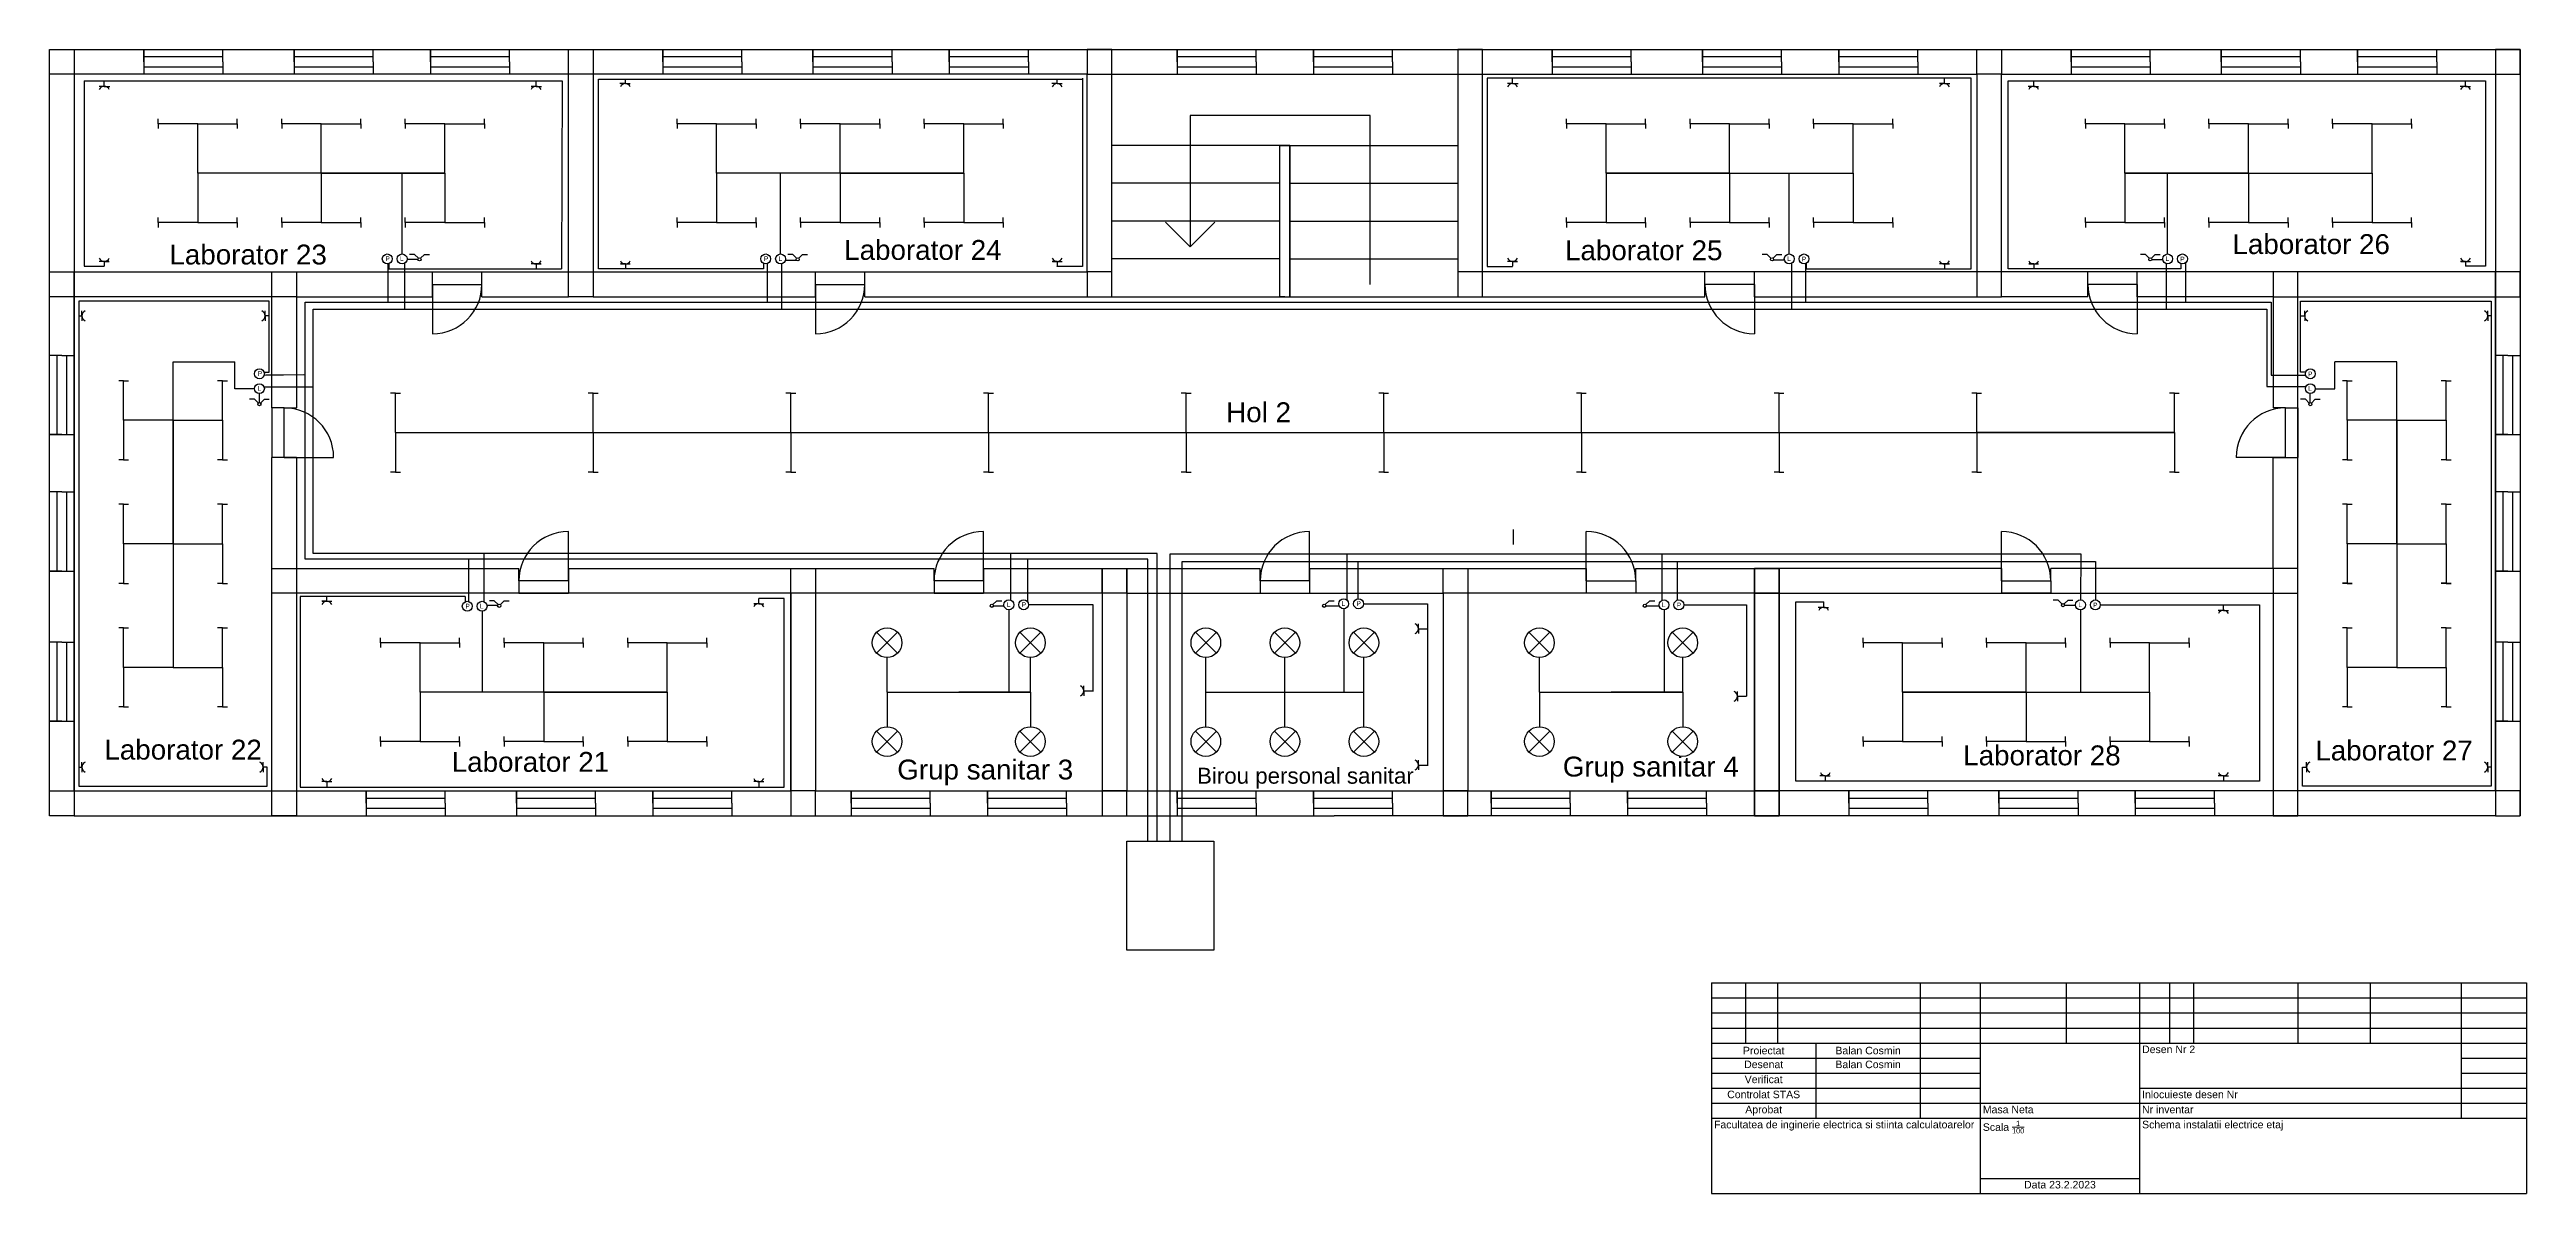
# Model space of a CAD drawing. Header units: inches. Extents: x 6 to 507, y 12 to 243.
import ezdxf

# ---------------------------------------------------------------- set-up
doc = ezdxf.new("R2010")
doc.units = ezdxf.units.IN
doc.header["$MEASUREMENT"] = 0
doc.styles.get("Standard").update_dxf_attribs({"font": 'arial.ttf'})

msp = doc.modelspace()

# ---------------------------------------------------------------- texts
at = {"color": 7, "true_color": 0xffffff}
for s, height, p in [('Laborator 26', 4.0216, (447.39, 201.57)), ('Laborator 23', 4.0216, (29.9, 199.46)), ('P', 0.967, (73.6, 200.13)), ('L', 0.967, (76.55, 200.16)), ('P', 0.967, (150.18, 200.13)), ('L', 0.967, (153.13, 200.16)), ('Laborator 24', 4.0216, (166.45, 200.39)), ('Laborator 25', 4.0216, (312.32, 200.32)), ('L', 0.967, (357.25, 200.16)), ('P', 0.967, (360.23, 200.07)), ('L', 0.967, (433.83, 200.16)), ('P', 0.967, (436.81, 200.07)), ('P', 0.967, (47.77, 176.91)), ('L', 0.967, (47.74, 173.9)), ('Hol 2', 4.022, (243.75, 167.55)), ('P', 0.967, (89.79, 129.85)), ('L', 0.967, (92.73, 129.88)), ('L', 0.967, (199.33, 130.16)), ('P', 0.967, (202.35, 130.14)), ('L', 0.967, (267.09, 130.38)), ('P', 0.967, (270.11, 130.35)), ('L', 0.967, (331.92, 130.15)), ('P', 0.967, (334.91, 130.07)), ('Laborator 22', 4.0216, (16.74, 99.29)), ('Laborator 21', 4.0216, (87.03, 96.81)), ('Laborator 28', 4.0216, (392.9, 98.13)), ('Laborator 27', 4.0216, (464.16, 99.12)), ('Grup sanitar 3', 4.0216, (177.19, 95.26)), ('Birou personal sanitar', 3.2277, (237.85, 94.41)), ('Grup sanitar 4', 4.0216, (311.87, 95.86))]:
    msp.add_text(s, height=height, dxfattribs=at).set_placement(p)
for s, p in [('P', (462.68, 176.82)), ('L', (462.7, 173.9)), ('L', (416.19, 130.15)), ('P', (419.18, 130.07))]:
    msp.add_text(s, height=0.967).set_placement(p)

# ---------------------------------------------------------------- blocks, each defined once
blk = doc.blocks.new('*T9')
at = {"color": 0, "linetype": 'ByBlock', "lineweight": -2, "transparency": 16777216}
for p, q in [((0, 0), (164.92, 0)), ((0, 0), (0, -12.17)), ((6.89, 0), (6.89, -12.17)), ((13.38, 0), (13.38, -12.17)), ((42.25, 0), (42.25, -12.17)), ((54.4, 0), (54.4, -12.17)), ((71.78, 0), (71.78, -12.17)), ((86.64, 0), (86.64, -12.17)), ((92.71, 0), (92.71, -12.17)), ((97.52, 0), (97.52, -12.17)), ((118.65, 0), (118.65, -12.17)), ((133.31, 0), (133.31, -12.17)), ((151.73, 0), (151.73, -12.17)), ((164.92, 0), (164.92, -12.17)), ((0, -3.04), (164.92, -3.04)), ((0, -6.08), (164.92, -6.08)), ((0, -9.13), (164.92, -9.13)), ((0, -12.17), (164.92, -12.17))]:
    blk.add_line(p, q, dxfattribs=at)
blk = doc.blocks.new('*T10')
at = {"color": 0, "linetype": 'ByBlock', "lineweight": -2, "transparency": 16777216}
for p, q in [((0, 0), (164.92, 0)), ((0, 0), (0, -15.21)), ((21.13, 0), (21.13, -15.21)), ((42.25, 0), (42.25, -15.21)), ((54.4, 0), (54.4, -15.21)), ((86.64, 0), (86.64, -15.21)), ((151.73, 0), (151.73, -15.21)), ((164.92, 0), (164.92, -15.21)), ((0, -3.04), (54.4, -3.04)), ((151.73, -3.04), (164.92, -3.04)), ((0, -6.08), (54.4, -6.08)), ((0, -9.13), (54.4, -9.13)), ((86.64, -9.13), (164.92, -9.13)), ((151.73, -6.08), (164.92, -6.08)), ((0, -12.17), (164.92, -12.17)), ((0, -15.21), (164.92, -15.21))]:
    blk.add_line(p, q, dxfattribs=at)
at = {"color": 0, "lineweight": 13, "transparency": 16777216, "char_height": 1.521}
for s, insert, width, attachment_point in [('Proiectat', (10.56, -1.52), 20.1115, 5), ('Desenat', (10.56, -3.55), 20.1115, 2), ('Balan Cosmin', (31.69, -1.52), 20.1115, 5), ('Balan Cosmin', (31.69, -3.55), 20.1115, 2), ('Desen Nr 2', (87.14, -0.51), 64.0797, 1), ('Controlat STAS', (10.56, -9.63), 20.1115, 2), ('Verificat', (10.56, -6.59), 20.1115, 2), ('Inlocuieste desen Nr', (87.14, -9.63), 64.0797, 1), ('Aprobat', (10.56, -12.68), 20.1115, 2), ('Masa Neta', (54.91, -12.68), 31.2189, 1), ('Nr inventar', (87.14, -12.68), 64.0797, 1)]:
    blk.add_mtext(s, dxfattribs=dict(at, insert=insert, width=width, attachment_point=attachment_point))
blk = doc.blocks.new('*T11')
at = {"color": 0, "linetype": 'ByBlock', "lineweight": -2, "transparency": 16777216}
for p, q in [((0, 0), (164.92, 0)), ((0, 0), (0, -15.21)), ((54.4, 0), (54.4, -15.21)), ((86.64, 0), (86.64, -15.21)), ((164.92, 0), (164.92, -15.21)), ((54.4, -12.17), (86.64, -12.17)), ((0, -15.21), (164.92, -15.21))]:
    blk.add_line(p, q, dxfattribs=at)
at = {"color": 0, "lineweight": 13, "transparency": 16777216, "char_height": 1.521}
for s, insert, width, attachment_point in [('Facultatea de inginerie electrica si stiinta calculatoarelor', (0.51, -0.51), 53.391, 1), ('\\A1;Scala {\\H0.7x;\\S1/100;}', (54.91, -0.51), 31.2189, 1), ('Schema instalatii electrice etaj', (87.14, -0.51), 77.2659, 1), ('Data 23.2.2023', (70.52, -12.68), 31.2189, 2)]:
    blk.add_mtext(s, dxfattribs=dict(at, insert=insert, width=width, attachment_point=attachment_point))

# ---------------------------------------------------------------- linework, layer by layer
for p, q in [((24.72, 241.44), (24.72, 242.94)), ((24.72, 242.94), (24.72, 237.94)), ((24.72, 240.44), (24.72, 241.44)), ((40.72, 241.44), (24.72, 241.44)), ((24.72, 241.44), (24.72, 239.44)), ((40.72, 241.44), (40.72, 242.94)), ((40.72, 240.44), (40.72, 241.44)), ((55.13, 241.44), (55.13, 242.94)), ((55.13, 242.94), (55.13, 237.94)), ((55.13, 240.44), (55.13, 241.44)), ((71.13, 241.44), (55.13, 241.44)), ((55.13, 241.44), (55.13, 239.44)), ((71.13, 241.44), (71.13, 242.94)), ((71.13, 240.44), (71.13, 241.44)), ((82.72, 241.44), (82.72, 242.94)), ((82.72, 242.94), (82.72, 237.94)), ((82.72, 240.44), (82.72, 241.44)), ((98.72, 241.44), (82.72, 241.44)), ((82.72, 241.44), (82.72, 239.44)), ((98.72, 241.44), (98.72, 242.94)), ((98.72, 240.44), (98.72, 241.44)), ((129.72, 241.44), (129.72, 242.94)), ((129.72, 242.94), (129.72, 237.94)), ((129.72, 240.44), (129.72, 241.44)), ((145.72, 241.44), (129.72, 241.44)), ((129.72, 241.44), (129.72, 239.44)), ((145.72, 241.44), (145.72, 242.94)), ((145.72, 240.44), (145.72, 241.44)), ((160.13, 241.44), (160.13, 242.94)), ((160.13, 242.94), (160.13, 237.94)), ((160.13, 240.44), (160.13, 241.44)), ((176.13, 241.44), (160.13, 241.44)), ((160.13, 241.44), (160.13, 239.44)), ((176.13, 241.44), (176.13, 242.94)), ((176.13, 240.44), (176.13, 241.44)), ((187.72, 241.44), (187.72, 242.94)), ((187.72, 242.94), (187.72, 237.94)), ((187.72, 240.44), (187.72, 241.44)), ((203.72, 241.44), (187.72, 241.44)), ((187.72, 241.44), (187.72, 239.44)), ((203.72, 241.44), (203.72, 242.94)), ((203.72, 240.44), (203.72, 241.44)), ((233.84, 241.44), (233.84, 242.94)), ((233.84, 242.94), (233.84, 237.94)), ((233.84, 240.44), (233.84, 241.44)), ((249.84, 241.44), (233.84, 241.44)), ((233.84, 241.44), (233.84, 239.44)), ((249.84, 241.44), (249.84, 242.94)), ((249.84, 242.94), (261.43, 242.94)), ((249.84, 240.44), (249.84, 241.44)), ((261.43, 241.44), (261.43, 242.94)), ((261.43, 242.94), (261.43, 237.94)), ((261.43, 240.44), (261.43, 241.44)), ((277.43, 241.44), (261.43, 241.44)), ((261.43, 241.44), (261.43, 239.44)), ((277.43, 241.44), (277.43, 242.94)), ((277.43, 240.44), (277.43, 241.44)), ((309.72, 241.44), (309.72, 242.94)), ((309.72, 242.94), (309.72, 237.94)), ((309.72, 240.44), (309.72, 241.44)), ((325.72, 241.44), (309.72, 241.44)), ((309.72, 241.44), (309.72, 239.44)), ((325.72, 241.44), (325.72, 242.94)), ((325.72, 240.44), (325.72, 241.44)), ((340.13, 241.44), (340.13, 242.94)), ((340.13, 242.94), (340.13, 237.94)), ((340.13, 240.44), (340.13, 241.44)), ((356.13, 241.44), (340.13, 241.44)), ((340.13, 241.44), (340.13, 239.44)), ((356.13, 241.44), (356.13, 242.94)), ((356.13, 240.44), (356.13, 241.44)), ((367.72, 241.44), (367.72, 242.94)), ((367.72, 242.94), (367.72, 237.94)), ((367.72, 240.44), (367.72, 241.44)), ((383.72, 241.44), (367.72, 241.44)), ((367.72, 241.44), (367.72, 239.44)), ((383.72, 241.44), (383.72, 242.94)), ((383.72, 240.44), (383.72, 241.44)), ((414.72, 241.44), (414.72, 242.94)), ((414.72, 242.94), (414.72, 237.94)), ((414.72, 240.44), (414.72, 241.44)), ((430.72, 241.44), (414.72, 241.44)), ((414.72, 241.44), (414.72, 239.44)), ((430.72, 241.44), (430.72, 242.94)), ((430.72, 240.44), (430.72, 241.44)), ((445.13, 241.44), (445.13, 242.94)), ((445.13, 242.94), (445.13, 237.94)), ((445.13, 240.44), (445.13, 241.44)), ((461.13, 241.44), (445.13, 241.44)), ((445.13, 241.44), (445.13, 239.44)), ((461.13, 241.44), (461.13, 242.94)), ((461.13, 240.44), (461.13, 241.44)), ((472.72, 241.44), (472.72, 242.94)), ((472.72, 242.94), (472.72, 237.94)), ((472.72, 240.44), (472.72, 241.44)), ((488.72, 241.44), (472.72, 241.44)), ((472.72, 241.44), (472.72, 239.44)), ((488.72, 241.44), (488.72, 242.94)), ((488.72, 240.44), (488.72, 241.44)), ((16.7, 235.49), (16.7, 236.59)), ((24.72, 240.44), (24.72, 239.44)), ((24.72, 239.44), (40.72, 239.44)), ((40.72, 240.44), (40.72, 239.44)), ((40.72, 239.94), (40.72, 237.94)), ((55.13, 240.44), (55.13, 239.44)), ((55.13, 239.44), (71.13, 239.44)), ((71.13, 240.44), (71.13, 239.44)), ((71.13, 239.94), (71.13, 237.94)), ((82.72, 240.44), (82.72, 239.44)), ((82.72, 239.44), (98.72, 239.44)), ((98.72, 240.44), (98.72, 239.44)), ((98.72, 239.94), (98.72, 237.94)), ((104.1, 235.49), (104.1, 236.59)), ((122.16, 236.08), (121.05, 236.08)), ((122.16, 236.08), (121.16, 236.08)), ((122.16, 236.08), (122.16, 236.93)), ((122.16, 236.08), (123.16, 236.08)), ((129.72, 240.44), (129.72, 239.44)), ((129.72, 239.44), (145.72, 239.44)), ((145.72, 240.44), (145.72, 239.44)), ((145.72, 239.94), (145.72, 237.94)), ((160.13, 240.44), (160.13, 239.44)), ((160.13, 239.44), (176.13, 239.44)), ((176.13, 240.44), (176.13, 239.44)), ((176.13, 239.94), (176.13, 237.94)), ((187.72, 240.44), (187.72, 239.44)), ((187.72, 239.44), (203.72, 239.44)), ((203.72, 240.44), (203.72, 239.44)), ((203.72, 239.94), (203.72, 237.94)), ((209.55, 236.08), (208.44, 236.08)), ((209.55, 236.08), (208.55, 236.08)), ((209.55, 236.08), (209.55, 236.93)), ((209.55, 236.08), (210.55, 236.08)), ((233.84, 240.44), (233.84, 239.44)), ((233.84, 239.44), (249.84, 239.44)), ((249.84, 240.44), (249.84, 239.44)), ((249.84, 239.94), (249.84, 237.94)), ((261.43, 240.44), (261.43, 239.44)), ((261.43, 239.44), (277.43, 239.44)), ((277.43, 240.44), (277.43, 239.44)), ((277.43, 239.94), (277.43, 237.94)), ((301.7, 236.08), (300.7, 236.08)), ((301.7, 236.08), (301.7, 237.18)), ((301.7, 236.08), (302.81, 236.08)), ((301.7, 236.08), (302.7, 236.08)), ((309.72, 240.44), (309.72, 239.44)), ((309.72, 239.44), (325.72, 239.44)), ((325.72, 240.44), (325.72, 239.44)), ((325.72, 239.94), (325.72, 237.94)), ((340.13, 240.44), (340.13, 239.44)), ((340.13, 239.44), (356.13, 239.44)), ((356.13, 240.44), (356.13, 239.44)), ((356.13, 239.94), (356.13, 237.94)), ((367.72, 240.44), (367.72, 239.44)), ((367.72, 239.44), (383.72, 239.44)), ((383.72, 240.44), (383.72, 239.44)), ((383.72, 239.94), (383.72, 237.94)), ((389.1, 236.08), (388.1, 236.08)), ((389.1, 236.08), (389.1, 237.18)), ((389.1, 236.08), (390.21, 236.08)), ((389.1, 236.08), (390.1, 236.08)), ((407.16, 235.49), (407.16, 236.59)), ((414.72, 240.44), (414.72, 239.44)), ((414.72, 239.44), (430.72, 239.44)), ((430.72, 240.44), (430.72, 239.44)), ((430.72, 239.94), (430.72, 237.94)), ((445.13, 240.44), (445.13, 239.44)), ((445.13, 239.44), (461.13, 239.44)), ((461.13, 240.44), (461.13, 239.44)), ((461.13, 239.94), (461.13, 237.94)), ((472.72, 240.44), (472.72, 239.44)), ((472.72, 239.44), (488.72, 239.44)), ((488.72, 240.44), (488.72, 239.44)), ((488.72, 239.94), (488.72, 237.94)), ((494.55, 235.49), (494.55, 236.59)), ((16.7, 235.49), (15.7, 235.49)), ((16.7, 235.49), (17.81, 235.49)), ((16.7, 235.49), (17.7, 235.49)), ((104.1, 235.49), (103.1, 235.49)), ((104.1, 235.49), (105.21, 235.49)), ((104.1, 235.49), (105.1, 235.49)), ((407.16, 235.49), (406.05, 235.49)), ((407.16, 235.49), (406.16, 235.49)), ((407.16, 235.49), (408.16, 235.49)), ((494.55, 235.49), (493.44, 235.49)), ((494.55, 235.49), (493.55, 235.49)), ((494.55, 235.49), (495.55, 235.49)), ((27.63, 227.94), (27.63, 228.94)), ((35.63, 227.94), (27.63, 227.94)), ((27.63, 227.94), (27.63, 226.94)), ((35.63, 227.94), (43.63, 227.94)), ((43.63, 227.94), (43.63, 228.94)), ((43.63, 227.94), (43.63, 226.94)), ((52.63, 227.94), (52.63, 228.94)), ((60.63, 227.94), (52.63, 227.94)), ((52.63, 227.94), (52.63, 226.94)), ((60.63, 227.94), (68.63, 227.94)), ((68.63, 227.94), (68.63, 228.94)), ((68.63, 227.94), (68.63, 226.94)), ((77.63, 227.94), (77.63, 228.94)), ((85.63, 227.94), (77.63, 227.94)), ((77.63, 227.94), (77.63, 226.94)), ((85.63, 227.94), (93.63, 227.94)), ((93.63, 227.94), (93.63, 228.94)), ((93.63, 227.94), (93.63, 226.94)), ((132.63, 227.94), (132.63, 228.94)), ((140.63, 227.94), (132.63, 227.94)), ((132.63, 227.94), (132.63, 226.94)), ((140.63, 227.94), (148.63, 227.94)), ((148.63, 227.94), (148.63, 228.94)), ((148.63, 227.94), (148.63, 226.94)), ((157.63, 227.94), (157.63, 228.94)), ((165.63, 227.94), (157.63, 227.94)), ((157.63, 227.94), (157.63, 226.94)), ((165.63, 227.94), (173.63, 227.94)), ((173.63, 227.94), (173.63, 228.94)), ((173.63, 227.94), (173.63, 226.94)), ((182.63, 227.94), (182.63, 228.94)), ((190.63, 227.94), (182.63, 227.94)), ((182.63, 227.94), (182.63, 226.94)), ((190.63, 227.94), (198.63, 227.94)), ((198.63, 227.94), (198.63, 228.94)), ((198.63, 227.94), (198.63, 226.94)), ((312.63, 227.94), (312.63, 228.94)), ((320.63, 227.94), (312.63, 227.94)), ((312.63, 227.94), (312.63, 226.94)), ((320.63, 227.94), (328.63, 227.94)), ((328.63, 227.94), (328.63, 228.94)), ((328.63, 227.94), (328.63, 226.94)), ((337.63, 227.94), (337.63, 228.94)), ((345.63, 227.94), (337.63, 227.94)), ((337.63, 227.94), (337.63, 226.94)), ((345.63, 227.94), (353.63, 227.94)), ((353.63, 227.94), (353.63, 228.94)), ((353.63, 227.94), (353.63, 226.94)), ((362.63, 227.94), (362.63, 228.94)), ((370.63, 227.94), (362.63, 227.94)), ((362.63, 227.94), (362.63, 226.94)), ((370.63, 227.94), (378.63, 227.94)), ((378.63, 227.94), (378.63, 228.94)), ((378.63, 227.94), (378.63, 226.94)), ((417.63, 227.94), (417.63, 228.94)), ((425.63, 227.94), (417.63, 227.94)), ((417.63, 227.94), (417.63, 226.94)), ((425.63, 227.94), (433.63, 227.94)), ((433.63, 227.94), (433.63, 228.94)), ((433.63, 227.94), (433.63, 226.94)), ((442.63, 227.94), (442.63, 228.94)), ((450.63, 227.94), (442.63, 227.94)), ((442.63, 227.94), (442.63, 226.94)), ((450.63, 227.94), (458.63, 227.94)), ((458.63, 227.94), (458.63, 228.94)), ((458.63, 227.94), (458.63, 226.94)), ((467.63, 227.94), (467.63, 228.94)), ((475.63, 227.94), (467.63, 227.94)), ((467.63, 227.94), (467.63, 226.94)), ((475.63, 227.94), (483.63, 227.94)), ((483.63, 227.94), (483.63, 228.94)), ((483.63, 227.94), (483.63, 226.94)), ((254.63, 223.56), (220.63, 223.56)), ((254.63, 192.94), (254.63, 223.56)), ((256.63, 223.56), (254.63, 223.56)), ((254.63, 208.25), (254.63, 223.56)), ((254.63, 223.56), (256.63, 223.56)), ((256.63, 192.94), (256.63, 223.56)), ((256.63, 223.56), (290.63, 223.56)), ((256.63, 223.56), (256.63, 208.25)), ((254.63, 215.91), (220.63, 215.91)), ((256.63, 215.91), (290.63, 215.91)), ((27.63, 207.94), (27.63, 208.94)), ((35.63, 207.94), (27.63, 207.94)), ((27.63, 207.94), (27.63, 206.94)), ((35.63, 207.94), (43.63, 207.94)), ((43.63, 207.94), (43.63, 208.94)), ((43.63, 207.94), (43.63, 206.94)), ((52.63, 207.94), (52.63, 208.94)), ((60.63, 207.94), (52.63, 207.94)), ((52.63, 207.94), (52.63, 206.94)), ((60.63, 207.94), (68.63, 207.94)), ((68.63, 207.94), (68.63, 208.94)), ((68.63, 207.94), (68.63, 206.94)), ((77.63, 207.94), (77.63, 208.94)), ((85.63, 207.94), (77.63, 207.94)), ((77.63, 207.94), (77.63, 206.94)), ((85.63, 207.94), (93.63, 207.94)), ((93.63, 207.94), (93.63, 208.94)), ((93.63, 207.94), (93.63, 206.94)), ((132.63, 207.94), (132.63, 208.94)), ((140.63, 207.94), (132.63, 207.94)), ((132.63, 207.94), (132.63, 206.94)), ((140.63, 207.94), (148.63, 207.94)), ((148.63, 207.94), (148.63, 208.94)), ((148.63, 207.94), (148.63, 206.94)), ((157.63, 207.94), (157.63, 208.94)), ((165.63, 207.94), (157.63, 207.94)), ((157.63, 207.94), (157.63, 206.94)), ((165.63, 207.94), (173.63, 207.94)), ((173.63, 207.94), (173.63, 208.94)), ((173.63, 207.94), (173.63, 206.94)), ((182.63, 207.94), (182.63, 208.94)), ((190.63, 207.94), (182.63, 207.94)), ((182.63, 207.94), (182.63, 206.94)), ((190.63, 207.94), (198.63, 207.94)), ((198.63, 207.94), (198.63, 208.94)), ((198.63, 207.94), (198.63, 206.94)), ((254.63, 208.25), (220.63, 208.25)), ((254.63, 192.94), (254.63, 208.25)), ((256.63, 208.25), (290.63, 208.25)), ((256.63, 208.25), (256.63, 192.94)), ((312.63, 207.94), (312.63, 208.94)), ((320.63, 207.94), (312.63, 207.94)), ((312.63, 207.94), (312.63, 206.94)), ((320.63, 207.94), (328.63, 207.94)), ((328.63, 207.94), (328.63, 208.94)), ((328.63, 207.94), (328.63, 206.94)), ((337.63, 207.94), (337.63, 208.94)), ((345.63, 207.94), (337.63, 207.94)), ((337.63, 207.94), (337.63, 206.94)), ((345.63, 207.94), (353.63, 207.94)), ((353.63, 207.94), (353.63, 208.94)), ((353.63, 207.94), (353.63, 206.94)), ((362.63, 207.94), (362.63, 208.94)), ((370.63, 207.94), (362.63, 207.94)), ((362.63, 207.94), (362.63, 206.94)), ((370.63, 207.94), (378.63, 207.94)), ((378.63, 207.94), (378.63, 208.94)), ((378.63, 207.94), (378.63, 206.94)), ((417.63, 207.94), (417.63, 208.94)), ((425.63, 207.94), (417.63, 207.94)), ((417.63, 207.94), (417.63, 206.94)), ((425.63, 207.94), (433.63, 207.94)), ((433.63, 207.94), (433.63, 208.94)), ((433.63, 207.94), (433.63, 206.94)), ((442.63, 207.94), (442.63, 208.94)), ((450.63, 207.94), (442.63, 207.94)), ((442.63, 207.94), (442.63, 206.94)), ((450.63, 207.94), (458.63, 207.94)), ((458.63, 207.94), (458.63, 208.94)), ((458.63, 207.94), (458.63, 206.94)), ((467.63, 207.94), (467.63, 208.94)), ((475.63, 207.94), (467.63, 207.94)), ((467.63, 207.94), (467.63, 206.94)), ((475.63, 207.94), (483.63, 207.94)), ((483.63, 207.94), (483.63, 208.94)), ((483.63, 207.94), (483.63, 206.94)), ((79.5, 201.5), (78.5, 201.5)), ((80.27, 200.72), (79.5, 201.5)), ((80.72, 200.72), (81.5, 201.5)), ((81.5, 201.5), (82.5, 201.5)), ((156.04, 201.5), (155.04, 201.5)), ((156.81, 200.72), (156.04, 201.5)), ((157.26, 200.72), (158.04, 201.5)), ((158.04, 201.5), (159.04, 201.5)), ((254.63, 200.6), (220.63, 200.6)), ((256.63, 200.6), (290.63, 200.6)), ((353.21, 201.5), (352.21, 201.5)), ((353.99, 200.72), (353.21, 201.5)), ((354.44, 200.72), (355.21, 201.5)), ((355.21, 201.5), (356.21, 201.5)), ((429.76, 201.5), (428.76, 201.5)), ((430.53, 200.72), (429.76, 201.5)), ((430.98, 200.72), (431.76, 201.5)), ((431.76, 201.5), (432.76, 201.5)), ((16.7, 200.08), (15.7, 200.08)), ((17.66, 200.08), (16.7, 200.08)), ((16.7, 200.08), (17.7, 200.08)), ((16.7, 200.08), (16.7, 199.12)), ((80.18, 200.48), (77.98, 200.48)), ((83.13, 192.94), (83.13, 197.94)), ((93.13, 192.94), (93.13, 197.94)), ((104.1, 199.57), (103.1, 199.57)), ((105.05, 199.57), (104.1, 199.57)), ((104.1, 199.57), (105.1, 199.57)), ((104.1, 199.57), (104.1, 198.61)), ((122.16, 199.57), (121.16, 199.57)), ((121.2, 199.57), (122.16, 199.57)), ((122.16, 199.57), (123.16, 199.57)), ((122.16, 199.57), (122.16, 198.61)), ((154.54, 200.36), (156.75, 200.36)), ((160.63, 192.94), (160.63, 197.94)), ((170.63, 192.94), (170.63, 197.94)), ((209.55, 200.08), (208.55, 200.08)), ((208.6, 200.08), (209.55, 200.08)), ((209.55, 200.08), (210.55, 200.08)), ((209.55, 200.08), (209.55, 199.12)), ((301.7, 200.08), (300.7, 200.08)), ((302.66, 200.08), (301.7, 200.08)), ((301.7, 200.08), (302.7, 200.08)), ((301.7, 200.08), (301.7, 199.12)), ((340.63, 192.94), (340.63, 197.94)), ((350.63, 192.94), (350.63, 197.94)), ((356.71, 200.36), (354.5, 200.36)), ((389.1, 199.57), (388.1, 199.57)), ((390.05, 199.57), (389.1, 199.57)), ((389.1, 199.57), (390.1, 199.57)), ((389.1, 199.57), (389.1, 198.61)), ((407.16, 199.57), (406.16, 199.57)), ((406.2, 199.57), (407.16, 199.57)), ((407.16, 199.57), (408.16, 199.57)), ((407.16, 199.57), (407.16, 198.61)), ((418.13, 192.94), (418.13, 197.94)), ((428.13, 192.94), (428.13, 197.94)), ((431.07, 200.48), (433.27, 200.48)), ((494.55, 200.08), (493.55, 200.08)), ((493.6, 200.08), (494.55, 200.08)), ((494.55, 200.08), (495.55, 200.08)), ((494.55, 200.08), (494.55, 199.12)), ((55.63, 192.94), (55.63, 170.44)), ((55.63, 192.94), (83.13, 192.94)), ((83.13, 195.44), (83.13, 185.44)), ((83.13, 195.44), (93.13, 195.44)), ((93.13, 192.94), (110.63, 192.94)), ((115.63, 192.94), (160.63, 192.94)), ((160.63, 195.44), (160.63, 185.44)), ((160.63, 195.44), (170.63, 195.44)), ((170.63, 192.94), (340.63, 192.94)), ((255.63, 192.94), (254.63, 192.94)), ((255.63, 192.94), (256.63, 192.94)), ((350.63, 195.44), (340.63, 195.44)), ((350.63, 195.44), (350.63, 185.44)), ((350.63, 192.94), (395.63, 192.94)), ((418.13, 192.94), (400.63, 192.94)), ((428.13, 195.44), (418.13, 195.44)), ((428.13, 195.44), (428.13, 185.44)), ((455.63, 192.94), (428.13, 192.94)), ((455.63, 192.94), (455.63, 170.44)), ((11.54, 189.07), (12.19, 189.07)), ((12.19, 189.07), (12.19, 190.07)), ((12.19, 189.07), (12.19, 188.07)), ((49.24, 189.07), (49.24, 190.07)), ((50.08, 189.07), (49.24, 189.07)), ((49.24, 189.07), (49.24, 188.07)), ((461.18, 189.07), (462.01, 189.07)), ((462.01, 189.07), (462.01, 190.07)), ((462.01, 189.07), (462.01, 188.07)), ((499.06, 189.07), (499.06, 190.07)), ((499.71, 189.07), (499.06, 189.07)), ((499.06, 189.07), (499.06, 188.07)), ((7.13, 181.03), (5.63, 181.03)), ((8.13, 181.03), (7.13, 181.03)), ((7.13, 181.03), (7.13, 165.03)), ((8.13, 181.03), (9.13, 181.03)), ((8.63, 181.03), (10.63, 181.03)), ((9.13, 165.03), (9.13, 181.03)), ((502.13, 181.03), (500.63, 181.03)), ((503.13, 181.03), (502.13, 181.03)), ((502.13, 181.03), (502.13, 165.03)), ((503.13, 181.03), (504.13, 181.03)), ((503.63, 181.03), (505.63, 181.03)), ((504.13, 165.03), (504.13, 181.03)), ((20.63, 175.94), (19.63, 175.94)), ((20.63, 167.94), (20.63, 175.94)), ((20.63, 175.94), (21.63, 175.94)), ((40.63, 175.94), (39.63, 175.94)), ((40.63, 167.94), (40.63, 175.94)), ((40.63, 175.94), (41.63, 175.94)), ((47.11, 172.2), (46.11, 172.2)), ((47.89, 171.42), (47.11, 172.2)), ((48.13, 171.51), (48.13, 173.34)), ((48.34, 171.42), (49.11, 172.2)), ((49.11, 172.2), (50.11, 172.2)), ((53.13, 170.44), (50.63, 170.44)), ((50.63, 170.44), (50.63, 160.44)), ((53.13, 160.44), (53.13, 170.44)), ((53.13, 170.44), (55.63, 170.44)), ((75.63, 173.44), (74.63, 173.44)), ((75.63, 165.44), (75.63, 173.44)), ((75.63, 173.44), (76.63, 173.44)), ((115.63, 173.44), (114.63, 173.44)), ((115.63, 165.44), (115.63, 173.44)), ((115.63, 173.44), (116.63, 173.44)), ((155.63, 173.44), (154.63, 173.44)), ((155.63, 165.44), (155.63, 173.44)), ((155.63, 173.44), (156.63, 173.44)), ((195.63, 173.44), (194.63, 173.44)), ((195.63, 165.44), (195.63, 173.44)), ((195.63, 173.44), (196.63, 173.44)), ((235.63, 173.44), (234.63, 173.44)), ((235.63, 165.44), (235.63, 173.44)), ((235.63, 173.44), (236.63, 173.44)), ((275.63, 173.44), (274.63, 173.44)), ((275.63, 165.44), (275.63, 173.44)), ((275.63, 173.44), (276.63, 173.44)), ((315.63, 173.44), (314.63, 173.44)), ((315.63, 165.44), (315.63, 173.44)), ((315.63, 173.44), (316.63, 173.44)), ((355.63, 173.44), (354.63, 173.44)), ((355.63, 165.44), (355.63, 173.44)), ((355.63, 173.44), (356.63, 173.44)), ((395.63, 173.44), (394.63, 173.44)), ((395.63, 165.44), (395.63, 173.44)), ((395.63, 173.44), (396.63, 173.44)), ((435.63, 173.44), (434.63, 173.44)), ((435.63, 165.44), (435.63, 173.44)), ((435.63, 173.44), (436.63, 173.44)), ((458.13, 170.44), (455.63, 170.44)), ((458.13, 170.44), (460.63, 170.44)), ((458.13, 160.44), (458.13, 170.44)), ((460.63, 170.44), (460.63, 160.44)), ((462.14, 172.2), (461.14, 172.2)), ((462.92, 171.42), (462.14, 172.2)), ((463.13, 171.51), (463.13, 173.34)), ((463.37, 171.42), (464.14, 172.2)), ((464.14, 172.2), (465.14, 172.2)), ((20.63, 167.94), (20.63, 159.94)), ((40.63, 167.94), (40.63, 159.94)), ((75.63, 165.44), (75.63, 157.44)), ((115.63, 165.44), (115.63, 157.44)), ((155.63, 165.44), (155.63, 157.44)), ((195.63, 165.44), (195.63, 157.44)), ((235.63, 165.44), (235.63, 157.44)), ((275.63, 165.44), (275.63, 157.44)), ((315.63, 165.44), (315.63, 157.44)), ((355.63, 165.44), (355.63, 157.44)), ((395.63, 165.44), (395.63, 157.44)), ((435.63, 165.44), (435.63, 157.44)), ((7.13, 165.03), (5.63, 165.03)), ((5.63, 165.03), (10.63, 165.03)), ((8.13, 165.03), (7.13, 165.03)), ((7.13, 165.03), (9.13, 165.03)), ((8.13, 165.03), (9.13, 165.03)), ((55.63, 160.44), (50.63, 160.44)), ((53.13, 160.44), (63.13, 160.44)), ((55.63, 160.44), (55.63, 137.94)), ((458.13, 160.44), (448.13, 160.44)), ((455.63, 160.44), (460.63, 160.44)), ((455.63, 137.94), (455.63, 160.44)), ((502.13, 165.03), (500.63, 165.03)), ((500.63, 165.03), (505.63, 165.03)), ((503.13, 165.03), (502.13, 165.03)), ((502.13, 165.03), (504.13, 165.03)), ((503.13, 165.03), (504.13, 165.03)), ((20.63, 159.94), (19.63, 159.94)), ((20.63, 159.94), (21.63, 159.94)), ((40.63, 159.94), (39.63, 159.94)), ((40.63, 159.94), (41.63, 159.94)), ((75.63, 157.44), (74.63, 157.44)), ((75.63, 157.44), (76.63, 157.44)), ((115.63, 157.44), (114.63, 157.44)), ((115.63, 157.44), (116.63, 157.44)), ((155.63, 157.44), (154.63, 157.44)), ((155.63, 157.44), (156.63, 157.44)), ((195.63, 157.44), (194.63, 157.44)), ((195.63, 157.44), (196.63, 157.44)), ((235.63, 157.44), (234.63, 157.44)), ((235.63, 157.44), (236.63, 157.44)), ((275.63, 157.44), (274.63, 157.44)), ((275.63, 157.44), (276.63, 157.44)), ((315.63, 157.44), (314.63, 157.44)), ((315.63, 157.44), (316.63, 157.44)), ((355.63, 157.44), (354.63, 157.44)), ((355.63, 157.44), (356.63, 157.44)), ((395.63, 157.44), (394.63, 157.44)), ((395.63, 157.44), (396.63, 157.44)), ((435.63, 157.44), (434.63, 157.44)), ((435.63, 157.44), (436.63, 157.44)), ((7.13, 153.44), (5.63, 153.44)), ((8.13, 153.44), (7.13, 153.44)), ((7.13, 153.44), (7.13, 137.44)), ((8.13, 153.44), (9.13, 153.44)), ((8.63, 153.44), (10.63, 153.44)), ((9.13, 137.44), (9.13, 153.44)), ((20.63, 150.94), (19.63, 150.94)), ((20.63, 142.94), (20.63, 150.94)), ((20.63, 150.94), (21.63, 150.94)), ((40.63, 150.94), (39.63, 150.94)), ((40.63, 142.94), (40.63, 150.94)), ((40.63, 150.94), (41.63, 150.94)), ((502.13, 153.44), (500.63, 153.44)), ((503.13, 153.44), (502.13, 153.44)), ((502.13, 153.44), (502.13, 137.44)), ((503.13, 153.44), (504.13, 153.44)), ((503.63, 153.44), (505.63, 153.44)), ((504.13, 137.44), (504.13, 153.44)), ((110.63, 135.44), (110.63, 145.44)), ((194.63, 135.44), (194.63, 145.44)), ((260.63, 135.44), (260.63, 145.44)), ((316.63, 135.44), (316.63, 145.44)), ((400.63, 135.44), (400.63, 145.44)), ((20.63, 142.94), (20.63, 134.94)), ((40.63, 142.94), (40.63, 134.94)), ((7.13, 137.44), (5.63, 137.44)), ((5.63, 137.44), (10.63, 137.44)), ((8.13, 137.44), (7.13, 137.44)), ((7.13, 137.44), (9.13, 137.44)), ((8.13, 137.44), (9.13, 137.44)), ((55.63, 137.94), (100.63, 137.94)), ((100.63, 135.44), (100.63, 137.94)), ((100.63, 135.44), (100.63, 132.94)), ((110.63, 135.44), (100.63, 135.44)), ((110.63, 137.94), (110.63, 132.94)), ((110.63, 137.94), (155.63, 137.94)), ((160.63, 137.94), (184.63, 137.94)), ((184.63, 135.44), (184.63, 137.94)), ((184.63, 135.44), (184.63, 132.94)), ((194.63, 135.44), (184.63, 135.44)), ((194.63, 137.94), (218.63, 137.94)), ((194.63, 137.94), (194.63, 132.94)), ((218.63, 137.94), (218.63, 132.94)), ((223.63, 132.94), (223.63, 137.94)), ((223.63, 137.94), (250.63, 137.94)), ((250.63, 135.44), (250.63, 137.94)), ((250.63, 135.44), (250.63, 132.94)), ((260.63, 135.44), (250.63, 135.44)), ((260.63, 137.94), (260.63, 132.94)), ((260.63, 137.94), (287.63, 137.94)), ((287.63, 137.94), (316.63, 137.94)), ((316.63, 137.94), (316.63, 132.94)), ((316.63, 135.44), (326.63, 135.44)), ((326.63, 137.94), (350.63, 137.94)), ((326.63, 135.44), (326.63, 137.94)), ((326.63, 135.44), (326.63, 132.94)), ((400.63, 137.94), (355.63, 137.94)), ((400.63, 137.94), (400.63, 132.94)), ((400.63, 135.44), (410.63, 135.44)), ((455.63, 137.94), (410.63, 137.94)), ((410.63, 135.44), (410.63, 137.94)), ((410.63, 135.44), (410.63, 132.94)), ((502.13, 137.44), (500.63, 137.44)), ((500.63, 137.44), (505.63, 137.44)), ((503.13, 137.44), (502.13, 137.44)), ((502.13, 137.44), (504.13, 137.44)), ((503.13, 137.44), (504.13, 137.44)), ((20.63, 134.94), (19.63, 134.94)), ((20.63, 134.94), (21.63, 134.94)), ((40.63, 134.94), (39.63, 134.94)), ((40.63, 134.94), (41.63, 134.94)), ((61.76, 131.34), (60.76, 131.34)), ((60.81, 131.34), (61.76, 131.34)), ((61.76, 131.34), (61.76, 132.29)), ((61.76, 131.34), (62.76, 131.34)), ((94.14, 130.55), (96.36, 130.55)), ((95.64, 131.41), (94.64, 131.41)), ((96.42, 130.64), (95.64, 131.41)), ((96.87, 130.64), (97.64, 131.41)), ((97.64, 131.41), (98.64, 131.41)), ((100.63, 132.94), (110.63, 132.94)), ((149.16, 130.83), (148.16, 130.83)), ((149.16, 130.83), (149.16, 131.79)), ((149.16, 130.83), (150.16, 130.83)), ((155.63, 132.94), (155.63, 92.94)), ((160.63, 132.94), (160.63, 92.94)), ((218.63, 132.94), (160.63, 132.94)), ((160.63, 132.94), (160.63, 92.94)), ((184.63, 132.94), (194.63, 132.94)), ((196.56, 130.64), (197.33, 131.41)), ((196.65, 130.42), (198.78, 130.42)), ((197.33, 131.41), (198.33, 131.41)), ((218.63, 132.94), (218.63, 92.94)), ((223.63, 132.94), (223.63, 92.94)), ((223.63, 132.94), (287.63, 132.94)), ((250.63, 132.94), (260.63, 132.94)), ((263.79, 130.64), (264.57, 131.41)), ((264.57, 131.41), (265.57, 131.41)), ((287.63, 132.94), (287.63, 92.94)), ((350.63, 132.94), (287.63, 132.94)), ((292.63, 132.94), (292.63, 92.94)), ((326.63, 132.94), (316.63, 132.94)), ((328.7, 130.64), (329.47, 131.41)), ((329.47, 131.41), (330.47, 131.41)), ((350.63, 132.94), (350.63, 92.94)), ((350.63, 132.94), (350.63, 92.94)), ((350.63, 92.94), (350.63, 132.94)), ((355.63, 132.94), (355.63, 92.94)), ((364.67, 130.07), (364.67, 131.18)), ((410.63, 132.94), (400.63, 132.94)), ((412.11, 131.54), (411.11, 131.54)), ((412.88, 130.77), (412.11, 131.54)), ((413.33, 130.77), (414.11, 131.54)), ((413.43, 130.54), (415.63, 130.54)), ((414.11, 131.54), (415.11, 131.54)), ((445.56, 129.48), (445.56, 130.59)), ((20.63, 125.94), (19.63, 125.94)), ((20.63, 117.94), (20.63, 125.94)), ((20.63, 125.94), (21.63, 125.94)), ((40.63, 125.94), (39.63, 125.94)), ((40.63, 117.94), (40.63, 125.94)), ((40.63, 125.94), (41.63, 125.94)), ((364.67, 130.07), (363.57, 130.07)), ((364.67, 130.07), (363.67, 130.07)), ((364.67, 130.07), (365.67, 130.07)), ((445.56, 129.48), (444.46, 129.48)), ((445.56, 129.48), (444.56, 129.48)), ((445.56, 129.48), (446.56, 129.48)), ((7.13, 123.03), (5.63, 123.03)), ((8.13, 123.03), (7.13, 123.03)), ((7.13, 123.03), (7.13, 107.03)), ((8.13, 123.03), (9.13, 123.03)), ((8.63, 123.03), (10.63, 123.03)), ((9.13, 107.03), (9.13, 123.03)), ((72.63, 122.94), (72.63, 123.94)), ((80.63, 122.94), (72.63, 122.94)), ((72.63, 122.94), (72.63, 121.94)), ((80.63, 122.94), (88.63, 122.94)), ((88.63, 122.94), (88.63, 123.94)), ((88.63, 122.94), (88.63, 121.94)), ((97.63, 122.94), (97.63, 123.94)), ((105.63, 122.94), (97.63, 122.94)), ((97.63, 122.94), (97.63, 121.94)), ((105.63, 122.94), (113.63, 122.94)), ((113.63, 122.94), (113.63, 123.94)), ((113.63, 122.94), (113.63, 121.94)), ((122.63, 122.94), (122.63, 123.94)), ((130.63, 122.94), (122.63, 122.94)), ((122.63, 122.94), (122.63, 121.94)), ((130.63, 122.94), (138.63, 122.94)), ((138.63, 122.94), (138.63, 123.94)), ((138.63, 122.94), (138.63, 121.94)), ((177.26, 125.07), (173.01, 120.82)), ((173.01, 125.07), (177.26, 120.82)), ((206.26, 125.07), (202.01, 120.82)), ((202.01, 125.07), (206.26, 120.82)), ((241.76, 125.07), (237.51, 120.82)), ((237.51, 125.07), (241.76, 120.82)), ((257.76, 125.07), (253.51, 120.82)), ((253.51, 125.07), (257.76, 120.82)), ((273.76, 125.07), (269.51, 120.82)), ((269.51, 125.07), (273.76, 120.82)), ((309.26, 125.07), (305.01, 120.82)), ((305.01, 125.07), (309.26, 120.82)), ((338.26, 125.07), (334.01, 120.82)), ((334.01, 125.07), (338.26, 120.82)), ((372.63, 122.94), (372.63, 123.94)), ((380.63, 122.94), (372.63, 122.94)), ((372.63, 122.94), (372.63, 121.94)), ((380.63, 122.94), (388.63, 122.94)), ((388.63, 122.94), (388.63, 123.94)), ((388.63, 122.94), (388.63, 121.94)), ((397.63, 122.94), (397.63, 123.94)), ((405.63, 122.94), (397.63, 122.94)), ((397.63, 122.94), (397.63, 121.94)), ((405.63, 122.94), (413.63, 122.94)), ((413.63, 122.94), (413.63, 123.94)), ((413.63, 122.94), (413.63, 121.94)), ((422.63, 122.94), (422.63, 123.94)), ((430.63, 122.94), (422.63, 122.94)), ((422.63, 122.94), (422.63, 121.94)), ((430.63, 122.94), (438.63, 122.94)), ((438.63, 122.94), (438.63, 123.94)), ((438.63, 122.94), (438.63, 121.94)), ((502.13, 123.03), (500.63, 123.03)), ((503.13, 123.03), (502.13, 123.03)), ((502.13, 123.03), (502.13, 107.03)), ((503.13, 123.03), (504.13, 123.03)), ((503.63, 123.03), (505.63, 123.03)), ((504.13, 107.03), (504.13, 123.03)), ((20.63, 117.94), (20.63, 109.94)), ((40.63, 117.94), (40.63, 109.94)), ((214.91, 113.18), (214.91, 114.18)), ((214.91, 113.18), (214.91, 112.18)), ((214.91, 113.18), (216.77, 113.18)), ((347.19, 112.09), (347.19, 113.09)), ((347.19, 112.09), (347.19, 111.09)), ((347.19, 112.09), (349.04, 112.09)), ((7.13, 107.03), (5.63, 107.03)), ((5.63, 107.03), (10.63, 107.03)), ((8.13, 107.03), (7.13, 107.03)), ((7.13, 107.03), (9.13, 107.03)), ((8.13, 107.03), (9.13, 107.03)), ((20.63, 109.94), (19.63, 109.94)), ((20.63, 109.94), (21.63, 109.94)), ((40.63, 109.94), (39.63, 109.94)), ((40.63, 109.94), (41.63, 109.94)), ((502.13, 107.03), (500.63, 107.03)), ((500.63, 107.03), (505.63, 107.03)), ((503.13, 107.03), (502.13, 107.03)), ((502.13, 107.03), (504.13, 107.03)), ((503.13, 107.03), (504.13, 107.03)), ((72.63, 102.94), (72.63, 103.94)), ((80.63, 102.94), (72.63, 102.94)), ((72.63, 102.94), (72.63, 101.94)), ((80.63, 102.94), (88.63, 102.94)), ((88.63, 102.94), (88.63, 103.94)), ((88.63, 102.94), (88.63, 101.94)), ((97.63, 102.94), (97.63, 103.94)), ((105.63, 102.94), (97.63, 102.94)), ((97.63, 102.94), (97.63, 101.94)), ((105.63, 102.94), (113.63, 102.94)), ((113.63, 102.94), (113.63, 103.94)), ((113.63, 102.94), (113.63, 101.94)), ((122.63, 102.94), (122.63, 103.94)), ((130.63, 102.94), (122.63, 102.94)), ((122.63, 102.94), (122.63, 101.94)), ((130.63, 102.94), (138.63, 102.94)), ((138.63, 102.94), (138.63, 103.94)), ((138.63, 102.94), (138.63, 101.94)), ((177.26, 105.07), (173.01, 100.82)), ((173.01, 105.07), (177.26, 100.82)), ((206.26, 105.07), (202.01, 100.82)), ((202.01, 105.07), (206.26, 100.82)), ((241.76, 105.07), (237.51, 100.82)), ((237.51, 105.07), (241.76, 100.82)), ((257.76, 105.07), (253.51, 100.82)), ((253.51, 105.07), (257.76, 100.82)), ((273.76, 105.07), (269.51, 100.82)), ((269.51, 105.07), (273.76, 100.82)), ((309.26, 105.07), (305.01, 100.82)), ((305.01, 105.07), (309.26, 100.82)), ((338.26, 105.07), (334.01, 100.82)), ((334.01, 105.07), (338.26, 100.82)), ((372.63, 102.94), (372.63, 103.94)), ((380.63, 102.94), (372.63, 102.94)), ((372.63, 102.94), (372.63, 101.94)), ((380.63, 102.94), (388.63, 102.94)), ((388.63, 102.94), (388.63, 103.94)), ((388.63, 102.94), (388.63, 101.94)), ((397.63, 102.94), (397.63, 103.94)), ((405.63, 102.94), (397.63, 102.94)), ((397.63, 102.94), (397.63, 101.94)), ((405.63, 102.94), (413.63, 102.94)), ((413.63, 102.94), (413.63, 103.94)), ((413.63, 102.94), (413.63, 101.94)), ((422.63, 102.94), (422.63, 103.94)), ((430.63, 102.94), (422.63, 102.94)), ((422.63, 102.94), (422.63, 101.94)), ((430.63, 102.94), (438.63, 102.94)), ((438.63, 102.94), (438.63, 103.94)), ((438.63, 102.94), (438.63, 101.94)), ((11.54, 97.77), (12.19, 97.77)), ((12.19, 97.77), (12.19, 98.77)), ((12.19, 97.77), (12.19, 96.77)), ((48.86, 97.77), (48.86, 98.77)), ((49.69, 97.77), (48.86, 97.77)), ((48.86, 97.77), (48.86, 96.77)), ((364.99, 96.02), (363.88, 96.02)), ((364.99, 96.02), (363.99, 96.02)), ((364.99, 96.02), (365.99, 96.02)), ((364.99, 96.02), (364.99, 94.91)), ((445.56, 96.02), (444.46, 96.02)), ((445.56, 96.02), (444.56, 96.02)), ((445.56, 96.02), (446.56, 96.02)), ((445.56, 96.02), (445.56, 94.91)), ((461.56, 97.77), (462.4, 97.77)), ((462.4, 97.77), (462.4, 98.77)), ((462.4, 97.77), (462.4, 96.77)), ((499.06, 97.77), (499.06, 98.77)), ((499.71, 97.77), (499.06, 97.77)), ((499.06, 97.77), (499.06, 96.77)), ((61.76, 94.83), (60.72, 94.83)), ((61.76, 94.83), (62.76, 94.83)), ((61.76, 94.83), (61.76, 93.72)), ((69.72, 91.44), (69.72, 92.94)), ((69.72, 92.94), (69.72, 87.94)), ((69.72, 90.44), (69.72, 91.44)), ((85.72, 91.44), (69.72, 91.44)), ((69.72, 91.44), (69.72, 89.44)), ((69.72, 90.44), (69.72, 89.44)), ((85.72, 91.44), (85.72, 92.94)), ((85.72, 90.44), (85.72, 91.44)), ((85.72, 90.44), (85.72, 89.44)), ((100.13, 91.44), (100.13, 92.94)), ((100.13, 92.94), (100.13, 87.94)), ((100.13, 90.44), (100.13, 91.44)), ((116.13, 91.44), (100.13, 91.44)), ((100.13, 91.44), (100.13, 89.44)), ((100.13, 90.44), (100.13, 89.44)), ((116.13, 91.44), (116.13, 92.94)), ((116.13, 92.94), (127.72, 92.94)), ((116.13, 90.44), (116.13, 91.44)), ((116.13, 90.44), (116.13, 89.44)), ((127.72, 91.44), (127.72, 92.94)), ((127.72, 92.94), (127.72, 87.94)), ((127.72, 90.44), (127.72, 91.44)), ((143.72, 91.44), (127.72, 91.44)), ((127.72, 91.44), (127.72, 89.44)), ((127.72, 90.44), (127.72, 89.44)), ((143.72, 91.44), (143.72, 92.94)), ((143.72, 90.44), (143.72, 91.44)), ((143.72, 90.44), (143.72, 89.44)), ((149.16, 94.83), (148.16, 94.83)), ((149.16, 94.83), (150.16, 94.83)), ((149.16, 94.83), (149.16, 93.72)), ((160.63, 92.94), (218.63, 92.94)), ((167.84, 91.44), (167.84, 92.94)), ((167.84, 92.94), (167.84, 87.94)), ((167.84, 90.44), (167.84, 91.44)), ((183.84, 91.44), (167.84, 91.44)), ((167.84, 91.44), (167.84, 89.44)), ((167.84, 90.44), (167.84, 89.44)), ((183.84, 91.44), (183.84, 92.94)), ((183.84, 92.94), (195.43, 92.94)), ((183.84, 90.44), (183.84, 91.44)), ((183.84, 90.44), (183.84, 89.44)), ((195.43, 91.44), (195.43, 92.94)), ((195.43, 92.94), (195.43, 87.94)), ((195.43, 90.44), (195.43, 91.44)), ((211.43, 91.44), (195.43, 91.44)), ((195.43, 91.44), (195.43, 89.44)), ((195.43, 90.44), (195.43, 89.44)), ((211.43, 91.44), (211.43, 92.94)), ((211.43, 90.44), (211.43, 91.44)), ((211.43, 90.44), (211.43, 89.44)), ((218.63, 92.94), (287.63, 92.94)), ((233.84, 91.44), (233.84, 92.94)), ((233.84, 92.94), (233.84, 87.94)), ((233.84, 90.44), (233.84, 91.44)), ((249.84, 91.44), (233.84, 91.44)), ((233.84, 91.44), (233.84, 89.44)), ((233.84, 90.44), (233.84, 89.44)), ((249.84, 91.44), (249.84, 92.94)), ((249.84, 92.94), (261.43, 92.94)), ((249.84, 90.44), (249.84, 91.44)), ((249.84, 90.44), (249.84, 89.44)), ((261.43, 91.44), (261.43, 92.94)), ((261.43, 92.94), (261.43, 87.94)), ((261.43, 90.44), (261.43, 91.44)), ((277.43, 91.44), (261.43, 91.44)), ((261.43, 91.44), (261.43, 89.44)), ((261.43, 90.44), (261.43, 89.44)), ((277.43, 91.44), (277.43, 92.94)), ((277.43, 90.44), (277.43, 91.44)), ((277.43, 90.44), (277.43, 89.44)), ((287.63, 92.94), (350.63, 92.94)), ((297.34, 91.44), (297.34, 92.94)), ((297.34, 92.94), (297.34, 87.94)), ((297.34, 90.44), (297.34, 91.44)), ((313.34, 91.44), (297.34, 91.44)), ((297.34, 91.44), (297.34, 89.44)), ((297.34, 90.44), (297.34, 89.44)), ((313.34, 91.44), (313.34, 92.94)), ((313.34, 92.94), (324.93, 92.94)), ((313.34, 90.44), (313.34, 91.44)), ((313.34, 90.44), (313.34, 89.44)), ((324.93, 91.44), (324.93, 92.94)), ((324.93, 92.94), (324.93, 87.94)), ((324.93, 90.44), (324.93, 91.44)), ((340.93, 91.44), (324.93, 91.44)), ((324.93, 91.44), (324.93, 89.44)), ((324.93, 90.44), (324.93, 89.44)), ((340.93, 91.44), (340.93, 92.94)), ((340.93, 90.44), (340.93, 91.44)), ((340.93, 90.44), (340.93, 89.44)), ((369.72, 91.44), (369.72, 92.94)), ((369.72, 92.94), (369.72, 87.94)), ((369.72, 90.44), (369.72, 91.44)), ((385.72, 91.44), (369.72, 91.44)), ((369.72, 91.44), (369.72, 89.44)), ((369.72, 90.44), (369.72, 89.44)), ((385.72, 91.44), (385.72, 92.94)), ((385.72, 90.44), (385.72, 91.44)), ((385.72, 90.44), (385.72, 89.44)), ((400.13, 91.44), (400.13, 92.94)), ((400.13, 92.94), (400.13, 87.94)), ((400.13, 90.44), (400.13, 91.44)), ((416.13, 91.44), (400.13, 91.44)), ((400.13, 91.44), (400.13, 89.44)), ((400.13, 90.44), (400.13, 89.44)), ((416.13, 91.44), (416.13, 92.94)), ((416.13, 90.44), (416.13, 91.44)), ((416.13, 90.44), (416.13, 89.44)), ((427.72, 91.44), (427.72, 92.94)), ((427.72, 92.94), (427.72, 87.94)), ((427.72, 90.44), (427.72, 91.44)), ((443.72, 91.44), (427.72, 91.44)), ((427.72, 91.44), (427.72, 89.44)), ((427.72, 90.44), (427.72, 89.44)), ((443.72, 91.44), (443.72, 92.94)), ((443.72, 90.44), (443.72, 91.44)), ((443.72, 90.44), (443.72, 89.44)), ((10.63, 87.94), (245.63, 87.94)), ((69.72, 89.44), (85.72, 89.44)), ((85.72, 89.94), (85.72, 87.94)), ((100.13, 89.44), (116.13, 89.44)), ((116.13, 89.94), (116.13, 87.94)), ((127.72, 89.44), (143.72, 89.44)), ((143.72, 89.94), (143.72, 87.94)), ((167.84, 89.44), (183.84, 89.44)), ((183.84, 89.94), (183.84, 87.94)), ((195.43, 89.44), (211.43, 89.44)), ((211.43, 89.94), (211.43, 87.94)), ((233.84, 89.44), (249.84, 89.44)), ((245.63, 87.94), (265.63, 87.94)), ((249.84, 89.94), (249.84, 87.94)), ((261.43, 89.44), (277.43, 89.44)), ((500.63, 87.94), (265.63, 87.94)), ((277.43, 89.94), (277.43, 87.94)), ((297.34, 89.44), (313.34, 89.44)), ((313.34, 89.94), (313.34, 87.94)), ((324.93, 89.44), (340.93, 89.44)), ((340.93, 89.94), (340.93, 87.94)), ((369.72, 89.44), (385.72, 89.44)), ((385.72, 89.94), (385.72, 87.94)), ((400.13, 89.44), (416.13, 89.44)), ((416.13, 89.94), (416.13, 87.94)), ((427.72, 89.44), (443.72, 89.44)), ((443.72, 89.94), (443.72, 87.94))]:
    msp.add_line(p, q)
at = {"color": 146, "true_color": 0x105689}
for p, q in [((12.66, 236.59), (12.66, 199.12)), ((12.66, 236.59), (109.39, 236.59)), ((109.39, 236.59), (109.23, 198.61)), ((116.71, 198.6), (116.71, 236.93)), ((116.71, 236.93), (214.7, 236.93)), ((214.7, 237.18), (214.7, 199.06)), ((394.54, 237.18), (296.55, 237.18)), ((296.55, 237.18), (296.55, 199.06)), ((394.54, 198.6), (394.54, 237.18)), ((402.02, 198.61), (402.02, 236.59)), ((402.02, 236.59), (498.59, 236.59)), ((498.59, 236.59), (498.59, 199.12)), ((35.63, 217.94), (35.63, 227.94)), ((60.63, 217.94), (60.63, 227.94)), ((85.63, 217.94), (85.63, 227.94)), ((140.63, 217.94), (140.63, 227.94)), ((165.63, 217.94), (165.63, 227.94)), ((190.63, 217.94), (190.63, 227.94)), ((320.63, 217.94), (320.63, 227.94)), ((345.63, 217.94), (345.63, 227.94)), ((370.63, 217.94), (370.63, 227.94)), ((425.63, 217.94), (425.63, 227.94)), ((450.63, 217.94), (450.63, 227.94)), ((475.63, 217.94), (475.63, 227.94)), ((85.63, 217.94), (35.63, 217.94)), ((60.63, 217.94), (35.63, 217.94)), ((35.63, 217.94), (35.63, 207.94)), ((60.63, 217.94), (85.63, 217.94)), ((60.63, 217.94), (60.63, 207.94)), ((76.99, 201.59), (76.99, 217.94)), ((85.63, 217.94), (85.63, 207.94)), ((190.63, 217.94), (140.63, 217.94)), ((165.63, 217.94), (140.63, 217.94)), ((140.63, 217.94), (140.63, 207.94)), ((153.57, 201.59), (153.57, 217.95)), ((165.63, 217.94), (190.63, 217.94)), ((165.63, 217.94), (165.63, 207.94)), ((190.63, 217.94), (190.63, 207.94)), ((320.63, 217.94), (370.63, 217.94)), ((345.63, 217.94), (320.63, 217.94)), ((320.63, 217.94), (320.63, 207.94)), ((345.63, 217.94), (370.63, 217.94)), ((345.63, 217.94), (345.63, 207.94)), ((357.68, 201.59), (357.68, 217.95)), ((370.63, 217.94), (370.63, 207.94)), ((425.63, 217.94), (475.63, 217.94)), ((450.63, 217.94), (425.63, 217.94)), ((425.63, 217.94), (425.63, 207.94)), ((434.22, 201.59), (434.22, 217.95)), ((450.63, 217.94), (475.63, 217.94)), ((450.63, 217.94), (450.63, 207.94)), ((475.63, 217.94), (475.63, 207.94)), ((12.66, 199.12), (16.7, 199.12)), ((74.17, 191.82), (74.17, 199.7)), ((74.33, 199.66), (74.33, 198.61)), ((74.33, 198.61), (109.23, 198.61)), ((77.52, 190.4), (77.52, 199.65)), ((150.13, 198.6), (116.71, 198.6)), ((150.13, 199.69), (150.13, 198.6)), ((150.92, 191.82), (150.95, 199.64)), ((153.86, 190.4), (153.86, 199.64)), ((209.55, 199.06), (209.55, 199.12)), ((209.77, 199.06), (209.55, 199.06)), ((214.7, 199.06), (209.77, 199.06)), ((296.55, 199.06), (301.49, 199.06)), ((301.49, 199.06), (301.7, 199.06)), ((301.7, 199.06), (301.7, 199.12)), ((358.25, 190.4), (358.25, 199.65)), ((361.03, 191.82), (361.08, 199.64)), ((361.12, 199.69), (361.12, 198.6)), ((361.12, 198.6), (394.54, 198.6)), ((436.93, 198.61), (402.02, 198.61)), ((434.05, 190.36), (434.05, 199.62)), ((436.93, 199.66), (436.93, 198.61)), ((437.97, 191.78), (437.98, 199.9)), ((498.59, 199.12), (494.55, 199.12)), ((57.38, 177.16), (57.38, 191.82)), ((57.38, 191.82), (74.17, 191.82)), ((74.17, 191.82), (150.92, 191.82)), ((150.92, 191.82), (361.03, 191.82)), ((361.03, 191.82), (438.37, 191.82)), ((438.37, 191.82), (455.22, 191.82)), ((455.22, 191.82), (455.22, 177.09)), ((461.18, 177.66), (461.18, 192.06)), ((461.18, 192.06), (499.71, 192.06)), ((499.71, 192.06), (499.71, 93.91)), ((58.96, 174.66), (58.96, 190.4)), ((58.96, 190.4), (77.52, 190.4)), ((77.52, 190.4), (153.86, 190.4)), ((153.86, 190.4), (269.46, 190.4)), ((269.46, 190.4), (356.53, 190.4)), ((356.53, 190.4), (358.25, 190.4)), ((358.25, 190.4), (432.02, 190.4)), ((432.02, 190.4), (434.44, 190.4)), ((434.44, 190.4), (454.35, 190.4)), ((454.35, 190.4), (454.35, 174.79)), ((30.63, 167.95), (30.63, 179.76)), ((49.06, 177.66), (50.08, 177.66)), ((57.38, 139.85), (57.38, 177.16)), ((455.22, 177.05), (462.19, 177.05)), ((462.19, 177.66), (461.18, 177.66)), ((468.1, 174.31), (468.1, 179.76)), ((480.63, 179.76), (468.1, 179.76)), ((480.63, 167.95), (480.63, 179.76)), ((58.96, 141), (58.96, 174.66)), ((454.35, 174.75), (462.23, 174.75)), ((464.14, 174.31), (468.1, 174.31)), ((30.63, 167.94), (20.63, 167.94)), ((30.63, 167.94), (30.63, 117.94)), ((30.63, 142.94), (30.63, 167.94)), ((30.63, 167.94), (40.63, 167.94)), ((480.63, 167.95), (470.63, 167.95)), ((480.63, 167.95), (470.63, 167.95)), ((480.63, 167.94), (470.63, 167.94)), ((480.63, 167.95), (480.63, 117.95)), ((480.63, 142.95), (480.63, 167.95)), ((480.63, 167.95), (490.63, 167.95)), ((480.63, 167.95), (480.63, 117.95)), ((480.63, 142.95), (480.63, 167.95)), ((480.63, 167.95), (490.63, 167.95)), ((480.63, 167.94), (480.63, 117.94)), ((480.63, 142.94), (480.63, 167.94)), ((480.63, 167.94), (490.63, 167.94)), ((30.63, 142.94), (20.63, 142.94)), ((30.63, 142.94), (30.63, 117.94)), ((30.63, 142.94), (40.63, 142.94)), ((93.52, 141), (58.96, 141)), ((200.11, 141), (93.52, 141)), ((93.52, 141), (93.52, 131.35)), ((229.8, 141), (200.11, 141)), ((200.11, 141), (200.11, 131.64)), ((229.8, 82.8), (229.8, 141)), ((480.63, 142.95), (470.63, 142.95)), ((480.63, 142.95), (470.63, 142.95)), ((480.63, 142.94), (470.63, 142.94)), ((480.63, 142.95), (490.63, 142.95)), ((480.63, 142.95), (480.63, 117.95)), ((480.63, 142.95), (490.63, 142.95)), ((480.63, 142.95), (480.63, 117.95)), ((480.63, 142.94), (490.63, 142.94)), ((480.63, 142.94), (480.63, 117.94)), ((90.41, 139.85), (57.38, 139.85)), ((203.55, 139.85), (90.41, 139.85)), ((90.41, 139.85), (90.41, 131.34)), ((227.9, 139.85), (203.55, 139.85)), ((203.55, 139.85), (203.55, 131.57)), ((227.9, 82.8), (227.9, 139.85)), ((89.73, 132.31), (89.73, 131.21)), ((149.37, 131.85), (149.16, 131.85)), ((149.16, 131.79), (149.16, 131.85)), ((154.3, 131.85), (149.37, 131.85)), ((203.55, 131.65), (203.55, 131.23)), ((203.77, 130.64), (216.77, 130.64)), ((216.77, 130.64), (216.77, 113.04)), ((93.18, 129.31), (93.18, 112.95)), ((199.77, 129.6), (199.77, 112.94)), ((80.63, 112.94), (80.63, 122.94)), ((105.63, 112.94), (105.63, 122.94)), ((130.63, 112.94), (130.63, 122.94)), ((30.63, 117.94), (20.63, 117.94)), ((30.63, 117.94), (40.63, 117.94)), ((175.13, 112.94), (175.13, 119.94)), ((204.13, 112.94), (204.13, 119.94)), ((480.63, 117.95), (470.63, 117.95)), ((480.63, 117.95), (470.63, 117.95)), ((480.63, 117.94), (470.63, 117.94)), ((480.63, 117.95), (490.63, 117.95)), ((480.63, 117.95), (490.63, 117.95)), ((480.63, 117.94), (490.63, 117.94)), ((130.63, 112.94), (80.63, 112.94)), ((105.63, 112.94), (80.63, 112.94)), ((80.63, 112.94), (80.63, 102.94)), ((105.63, 112.94), (130.63, 112.94)), ((105.63, 112.94), (105.63, 102.94)), ((130.63, 112.94), (130.63, 102.94)), ((175.13, 112.94), (204.13, 112.94)), ((175.13, 112.94), (189.63, 112.94)), ((175.13, 112.94), (175.13, 105.94)), ((204.13, 112.94), (189.63, 112.94)), ((204.13, 112.94), (204.13, 105.94)), ((461.56, 93.91), (461.56, 97.77)), ((499.71, 93.91), (461.56, 93.91))]:
    msp.add_line(p, q, dxfattribs=at)
at = {"color": 219, "true_color": 0x642165}
for p, q in [((272.9, 229.61), (236.45, 229.61)), ((236.45, 229.61), (236.45, 203.02)), ((272.9, 195.44), (272.9, 229.61)), ((236.45, 203.02), (231.45, 208.02)), ((236.45, 203.02), (241.45, 208.02))]:
    msp.add_line(p, q, dxfattribs=at)
at = {"color": 175, "true_color": 0x4554a5}
for p, q in [((50.08, 192.06), (11.54, 192.06)), ((11.54, 192.06), (11.54, 93.91)), ((50.08, 177.66), (50.08, 192.06)), ((30.63, 179.76), (43.16, 179.76)), ((43.16, 174.31), (43.16, 179.76)), ((56.99, 177.12), (49.06, 177.03)), ((57.38, 177.16), (49.46, 177.07)), ((47.11, 174.31), (43.16, 174.31)), ((58.57, 174.61), (49.07, 174.61)), ((58.96, 174.66), (49.47, 174.66)), ((89.73, 132.31), (56.32, 132.31)), ((56.32, 132.31), (56.32, 93.72)), ((154.3, 93.72), (154.3, 131.85)), ((49.69, 93.91), (49.69, 97.77)), ((11.54, 93.91), (49.69, 93.91)), ((56.32, 93.72), (154.3, 93.72))]:
    msp.add_line(p, q, dxfattribs=at)
at = {"color": 5}
for p, q in [((455.22, 177.09), (455.22, 177.05)), ((454.35, 174.79), (454.35, 174.75))]:
    msp.add_line(p, q, dxfattribs=at)
at = {"color": 7, "true_color": 0xffffff}
for p, q in [((470.63, 175.95), (469.63, 175.95)), ((470.63, 175.95), (469.63, 175.95)), ((470.63, 175.94), (469.63, 175.94)), ((470.63, 167.95), (470.63, 175.95)), ((470.63, 175.95), (471.63, 175.95)), ((470.63, 167.95), (470.63, 175.95)), ((470.63, 175.95), (471.63, 175.95)), ((470.63, 167.94), (470.63, 175.94)), ((470.63, 175.94), (471.63, 175.94)), ((490.63, 175.95), (489.63, 175.95)), ((490.63, 175.95), (489.63, 175.95)), ((490.63, 175.94), (489.63, 175.94)), ((490.63, 167.95), (490.63, 175.95)), ((490.63, 175.95), (491.63, 175.95)), ((490.63, 167.95), (490.63, 175.95)), ((490.63, 175.95), (491.63, 175.95)), ((490.63, 167.94), (490.63, 175.94)), ((490.63, 175.94), (491.63, 175.94)), ((470.63, 167.95), (470.63, 159.95)), ((470.63, 167.95), (470.63, 159.95)), ((470.63, 167.94), (470.63, 159.94)), ((490.63, 167.95), (490.63, 159.95)), ((490.63, 167.95), (490.63, 159.95)), ((490.63, 167.94), (490.63, 159.94)), ((470.63, 159.95), (469.63, 159.95)), ((470.63, 159.95), (469.63, 159.95)), ((470.63, 159.94), (469.63, 159.94)), ((470.63, 159.95), (471.63, 159.95)), ((470.63, 159.95), (471.63, 159.95)), ((470.63, 159.94), (471.63, 159.94)), ((490.63, 159.95), (489.63, 159.95)), ((490.63, 159.95), (489.63, 159.95)), ((490.63, 159.94), (489.63, 159.94)), ((490.63, 159.95), (491.63, 159.95)), ((490.63, 159.95), (491.63, 159.95)), ((490.63, 159.94), (491.63, 159.94)), ((470.63, 150.95), (469.63, 150.95)), ((470.63, 150.95), (469.63, 150.95)), ((470.63, 150.94), (469.63, 150.94)), ((470.63, 142.95), (470.63, 150.95)), ((470.63, 150.95), (471.63, 150.95)), ((470.63, 142.95), (470.63, 150.95)), ((470.63, 150.95), (471.63, 150.95)), ((470.63, 142.94), (470.63, 150.94)), ((470.63, 150.94), (471.63, 150.94)), ((490.63, 150.95), (489.63, 150.95)), ((490.63, 150.95), (489.63, 150.95)), ((490.63, 150.94), (489.63, 150.94)), ((490.63, 142.95), (490.63, 150.95)), ((490.63, 150.95), (491.63, 150.95)), ((490.63, 142.95), (490.63, 150.95)), ((490.63, 150.95), (491.63, 150.95)), ((490.63, 142.94), (490.63, 150.94)), ((490.63, 150.94), (491.63, 150.94)), ((470.63, 142.95), (470.63, 134.95)), ((470.63, 142.95), (470.63, 134.95)), ((470.63, 142.94), (470.63, 134.94)), ((490.63, 142.95), (490.63, 134.95)), ((490.63, 142.95), (490.63, 134.95)), ((490.63, 142.94), (490.63, 134.94)), ((263.89, 130.41), (266.61, 130.41)), ((328.79, 130.41), (331.38, 130.41)), ((470.63, 134.95), (469.63, 134.95)), ((470.63, 134.95), (469.63, 134.95)), ((470.63, 134.94), (469.63, 134.94)), ((470.63, 134.95), (471.63, 134.95)), ((470.63, 134.95), (471.63, 134.95)), ((470.63, 134.94), (471.63, 134.94)), ((490.63, 134.95), (489.63, 134.95)), ((490.63, 134.95), (489.63, 134.95)), ((490.63, 134.94), (489.63, 134.94)), ((490.63, 134.95), (491.63, 134.95)), ((490.63, 134.95), (491.63, 134.95)), ((490.63, 134.94), (491.63, 134.94)), ((282.67, 125.77), (282.67, 126.77)), ((282.67, 125.77), (282.67, 124.77)), ((282.67, 125.77), (284.52, 125.77)), ((470.63, 125.95), (469.63, 125.95)), ((470.63, 125.95), (469.63, 125.95)), ((470.63, 125.94), (469.63, 125.94)), ((470.63, 117.95), (470.63, 125.95)), ((470.63, 125.95), (471.63, 125.95)), ((470.63, 117.95), (470.63, 125.95)), ((470.63, 125.95), (471.63, 125.95)), ((470.63, 117.94), (470.63, 125.94)), ((470.63, 125.94), (471.63, 125.94)), ((490.63, 125.95), (489.63, 125.95)), ((490.63, 125.95), (489.63, 125.95)), ((490.63, 125.94), (489.63, 125.94)), ((490.63, 117.95), (490.63, 125.95)), ((490.63, 125.95), (491.63, 125.95)), ((490.63, 117.95), (490.63, 125.95)), ((490.63, 125.95), (491.63, 125.95)), ((490.63, 117.94), (490.63, 125.94)), ((490.63, 125.94), (491.63, 125.94)), ((470.63, 117.95), (470.63, 109.95)), ((470.63, 117.95), (470.63, 109.95)), ((470.63, 117.94), (470.63, 109.94)), ((490.63, 117.95), (490.63, 109.95)), ((490.63, 117.95), (490.63, 109.95)), ((490.63, 117.94), (490.63, 109.94)), ((470.63, 109.95), (469.63, 109.95)), ((470.63, 109.95), (469.63, 109.95)), ((470.63, 109.94), (469.63, 109.94)), ((470.63, 109.95), (471.63, 109.95)), ((470.63, 109.95), (471.63, 109.95)), ((470.63, 109.94), (471.63, 109.94)), ((490.63, 109.95), (489.63, 109.95)), ((490.63, 109.95), (489.63, 109.95)), ((490.63, 109.94), (489.63, 109.94)), ((490.63, 109.95), (491.63, 109.95)), ((490.63, 109.95), (491.63, 109.95)), ((490.63, 109.94), (491.63, 109.94)), ((282.67, 98.19), (282.67, 99.19)), ((282.67, 98.19), (282.67, 97.19)), ((282.67, 98.19), (284.52, 98.19))]:
    msp.add_line(p, q, dxfattribs=at)
at = {"color": 40, "true_color": 0xf8d731}
for p, q in [((75.63, 165.44), (435.63, 165.44)), ((75.63, 165.44), (115.63, 165.44)), ((435.63, 165.44), (395.63, 165.44)), ((301.86, 142.83), (301.86, 145.85)), ((232.43, 82.75), (232.43, 140.91)), ((232.43, 140.91), (268.14, 140.91)), ((268.14, 140.91), (268.14, 131.61)), ((268.14, 140.91), (331.91, 140.91)), ((331.91, 140.91), (331.91, 131.48)), ((331.91, 140.91), (416.7, 140.91)), ((416.7, 140.91), (416.64, 131.59)), ((234.83, 82.75), (234.83, 139.37)), ((234.83, 139.37), (270.37, 139.37)), ((270.37, 139.37), (270.37, 131.8)), ((270.37, 139.37), (335.02, 139.37)), ((335.02, 139.37), (335.02, 131.53)), ((335.02, 139.37), (419.66, 139.37)), ((419.66, 139.37), (419.66, 131.59)), ((271.53, 130.81), (284.52, 130.81)), ((284.52, 130.81), (284.52, 98.05)), ((336.36, 130.59), (349.04, 130.59)), ((349.04, 130.59), (349.04, 112.09)), ((359.01, 94.91), (359.01, 131.18)), ((359.01, 131.18), (364.67, 131.18)), ((420.63, 130.59), (452.88, 130.59)), ((452.88, 130.59), (452.88, 94.91)), ((267.53, 129.81), (267.53, 112.94)), ((332.36, 129.59), (332.36, 112.94)), ((416.63, 129.59), (416.63, 112.94)), ((380.63, 112.94), (380.63, 122.94)), ((405.63, 112.94), (405.63, 122.94)), ((430.63, 112.94), (430.63, 122.94)), ((239.63, 105.94), (239.63, 119.94)), ((255.63, 105.94), (255.63, 119.94)), ((271.63, 105.94), (271.63, 119.94)), ((307.13, 112.94), (307.13, 119.94)), ((336.13, 112.94), (336.13, 119.94)), ((239.63, 112.94), (271.63, 112.94)), ((307.13, 112.94), (336.13, 112.94)), ((307.13, 112.94), (321.63, 112.94)), ((307.13, 112.94), (307.13, 105.94)), ((336.13, 112.94), (321.63, 112.94)), ((336.13, 112.94), (336.13, 105.94)), ((380.63, 112.94), (430.63, 112.94)), ((405.63, 112.94), (380.63, 112.94)), ((380.63, 112.94), (380.63, 102.94)), ((405.63, 112.94), (430.63, 112.94)), ((405.63, 112.94), (405.63, 102.94)), ((430.63, 112.94), (430.63, 102.94)), ((452.88, 94.91), (359.01, 94.91))]:
    msp.add_line(p, q, dxfattribs=at)
for points in [[(10.63, 237.94), (5.63, 237.94), (5.63, 242.94), (10.63, 242.94)], [(115.63, 237.94), (110.63, 237.94), (110.63, 242.94), (115.63, 242.94)], [(215.63, 237.94), (220.63, 237.94), (220.63, 242.94), (215.63, 242.94)], [(290.63, 237.94), (295.63, 237.94), (295.63, 242.94), (290.63, 242.94)], [(400.63, 237.94), (395.63, 237.94), (395.63, 242.94), (400.63, 242.94)], [(500.63, 237.94), (505.63, 237.94), (505.63, 242.94), (500.63, 242.94)], [(10.63, 237.94), (10.63, 197.94), (110.63, 197.94), (110.63, 237.94)], [(115.63, 237.94), (115.63, 197.94), (215.63, 197.94), (215.63, 237.94)], [(395.63, 237.94), (395.63, 197.94), (295.63, 197.94), (295.63, 237.94)], [(500.63, 237.95), (500.63, 197.95), (400.63, 197.95), (400.63, 237.95)], [(500.63, 237.94), (500.63, 197.94), (400.63, 197.94), (400.63, 237.94)], [(10.63, 192.94), (5.63, 192.94), (5.63, 197.94), (10.63, 197.94)], [(10.63, 197.94), (10.63, 197.94), (10.63, 92.94), (10.63, 92.94)], [(55.63, 192.94), (50.63, 192.94), (50.63, 197.94), (55.63, 197.94)], [(115.63, 192.94), (110.63, 192.94), (110.63, 197.94), (115.63, 197.94)], [(215.63, 192.94), (220.63, 192.94), (220.63, 197.94), (215.63, 197.94)], [(290.63, 192.94), (295.63, 192.94), (295.63, 197.94), (290.63, 197.94)], [(395.63, 192.94), (400.63, 192.94), (400.63, 197.94), (395.63, 197.94)], [(455.63, 192.94), (460.63, 192.94), (460.63, 197.94), (455.63, 197.94)], [(500.63, 192.94), (505.63, 192.94), (505.63, 197.94), (500.63, 197.94)], [(500.63, 197.94), (500.63, 197.94), (500.63, 92.94), (500.63, 92.94)], [(500.63, 92.94), (460.63, 92.94), (460.63, 192.94), (500.63, 192.94)], [(55.63, 132.94), (50.63, 132.94), (50.63, 137.94), (55.63, 137.94)], [(160.63, 132.94), (155.63, 132.94), (155.63, 137.94), (160.63, 137.94)], [(223.63, 132.94), (218.63, 132.94), (218.63, 137.94), (223.63, 137.94)], [(292.63, 132.94), (287.63, 132.94), (287.63, 137.94), (292.63, 137.94)], [(350.63, 132.94), (355.63, 132.94), (355.63, 137.94), (350.63, 137.94)], [(355.63, 132.94), (350.63, 132.94), (350.63, 137.94), (355.63, 137.94)], [(455.63, 132.94), (460.63, 132.94), (460.63, 137.94), (455.63, 137.94)], [(55.63, 132.94), (55.63, 92.94), (155.63, 92.94), (155.63, 132.94)], [(455.63, 132.94), (455.63, 92.94), (355.63, 92.94), (355.63, 132.94)], [(10.63, 87.94), (5.63, 87.94), (5.63, 92.94), (10.63, 92.94)], [(55.63, 87.94), (50.63, 87.94), (50.63, 92.94), (55.63, 92.94)], [(155.63, 87.94), (160.63, 87.94), (160.63, 92.94), (155.63, 92.94)], [(218.63, 87.94), (223.63, 87.94), (223.63, 92.94), (218.63, 92.94)], [(287.63, 87.94), (292.63, 87.94), (292.63, 92.94), (287.63, 92.94)], [(355.63, 87.94), (350.63, 87.94), (350.63, 92.94), (355.63, 92.94)], [(350.63, 87.94), (355.63, 87.94), (355.63, 92.94), (350.63, 92.94)], [(455.63, 87.94), (460.63, 87.94), (460.63, 92.94), (455.63, 92.94)], [(500.63, 87.94), (505.63, 87.94), (505.63, 92.94), (500.63, 92.94)], [(223.63, 82.75), (241.22, 82.75), (241.22, 60.75), (223.63, 60.75)]]:
    msp.add_lwpolyline(points, close=True)
for points in [[(5.63, 87.94), (5.63, 242.94), (505.63, 242.94), (505.63, 87.94)], [(220.63, 197.94), (220.63, 237.94), (290.63, 237.94), (290.63, 197.94)], [(50.63, 170.44), (50.63, 192.94), (10.63, 192.94), (10.63, 92.94), (50.63, 92.94), (50.63, 160.44)]]:
    msp.add_lwpolyline(points)
for centre, radius in [((73.98, 200.59), 1), ((76.99, 200.59), 1), ((80.5, 200.5), 0.319), ((150.56, 200.59), 1), ((153.57, 200.59), 1), ((157.04, 200.5), 0.319), ((354.21, 200.5), 0.319), ((357.69, 200.59), 1), ((360.69, 200.59), 1), ((430.76, 200.5), 0.319), ((434.27, 200.59), 1), ((437.27, 200.59), 1), ((48.11, 177.34), 1), ((463.14, 177.34), 1), ((48.11, 174.34), 1), ((48.11, 171.2), 0.319), ((463.14, 174.34), 1), ((463.14, 171.2), 0.319), ((90.17, 130.31), 1), ((93.17, 130.31), 1), ((96.64, 130.41), 0.319), ((196.33, 130.41), 0.319), ((199.77, 130.6), 1), ((199.77, 130.6), 1), ((202.77, 130.6), 1), ((263.57, 130.41), 0.319), ((267.53, 130.81), 1), ((270.53, 130.81), 1), ((328.47, 130.41), 0.319), ((332.36, 130.59), 1), ((335.36, 130.59), 1), ((413.11, 130.54), 0.319), ((416.63, 130.59), 1), ((419.63, 130.59), 1), ((175.13, 122.94), 3), ((204.13, 122.94), 3), ((239.63, 122.94), 3), ((255.63, 122.94), 3), ((271.63, 122.94), 3), ((307.13, 122.94), 3), ((336.13, 122.94), 3), ((175.13, 102.94), 3), ((204.13, 102.94), 3), ((239.63, 102.94), 3), ((255.63, 102.94), 3), ((271.63, 102.94), 3), ((307.13, 102.94), 3), ((336.13, 102.94), 3)]:
    msp.add_circle(centre, radius)
for centre, radius, start, end in [((122.16, 234.99), 1.09, 23.351, 156.649), ((209.55, 234.99), 1.09, 23.351, 156.649), ((301.7, 234.99), 1.09, 23.351, 156.649), ((389.1, 234.99), 1.09, 23.351, 156.649), ((16.7, 234.4), 1.09, 23.351, 156.649), ((104.1, 234.4), 1.09, 23.351, 156.649), ((407.16, 234.4), 1.09, 23.351, 156.649), ((494.55, 234.4), 1.09, 23.351, 156.649), ((16.7, 201.16), 1.09, 203.351, 336.649), ((209.55, 201.16), 1.09, 203.351, 336.649), ((301.7, 201.16), 1.09, 203.351, 336.649), ((494.55, 201.16), 1.09, 203.351, 336.649), ((104.1, 200.66), 1.09, 203.351, 336.649), ((122.16, 200.66), 1.09, 203.351, 336.649), ((389.1, 200.66), 1.09, 203.351, 336.649), ((407.16, 200.66), 1.09, 203.351, 336.649), ((83.13, 195.44), 10, 270, 0), ((160.63, 195.44), 10, 270, 0), ((350.63, 195.44), 10, 180, 270), ((428.13, 195.44), 10, 180, 270), ((13.28, 189.07), 1.09, 113.351, 246.649), ((48.15, 189.07), 1.09, 293.351, 66.649), ((463.1, 189.07), 1.09, 113.351, 246.649), ((497.97, 189.07), 1.09, 293.351, 66.649), ((53.13, 160.44), 10, 0, 90), ((458.13, 160.44), 10, 90, 180), ((110.63, 135.44), 10, 90, 180), ((194.63, 135.44), 10, 90, 180), ((260.63, 135.44), 10, 90, 180), ((316.63, 135.44), 10, 0, 90), ((400.63, 135.44), 10, 0, 90), ((61.76, 130.25), 1.09, 23.351, 156.649), ((149.16, 129.74), 1.09, 23.351, 156.649), ((364.67, 128.99), 1.09, 23.351, 156.649), ((445.56, 128.39), 1.09, 23.351, 156.649), ((213.82, 113.18), 1.09, 293.351, 66.649), ((346.1, 112.09), 1.09, 293.351, 66.649), ((13.28, 97.77), 1.09, 113.351, 246.649), ((47.77, 97.77), 1.09, 293.351, 66.649), ((61.76, 95.92), 1.09, 203.351, 336.649), ((149.16, 95.92), 1.09, 203.351, 336.649), ((364.99, 97.11), 1.09, 203.351, 336.649), ((445.56, 97.11), 1.09, 203.351, 336.649), ((463.49, 97.77), 1.09, 113.351, 246.649), ((497.97, 97.77), 1.09, 293.351, 66.649)]:
    msp.add_arc(centre, radius, start, end)
at = {"color": 7, "true_color": 0xffffff}
for centre in [(281.58, 125.77), (281.58, 98.19)]:
    msp.add_arc(centre, 1.09, 293.351, 66.649, dxfattribs=at)

# ---------------------------------------------------------------- block references
for name, p in [('*T9', (341.96, 54.1)), ('*T10', (341.96, 41.93)), ('*T11', (341.96, 26.72))]:
    msp.add_blockref(name, p)

msp.set_redraw_order([(e.dxf.handle, doc.entitydb.next_handle()) for e in msp.query("TEXT MTEXT ATTDEF DIMENSION ARC_DIMENSION")])  # texts and dimensions are drawn at this point

doc.saveas('drawing.dxf')
